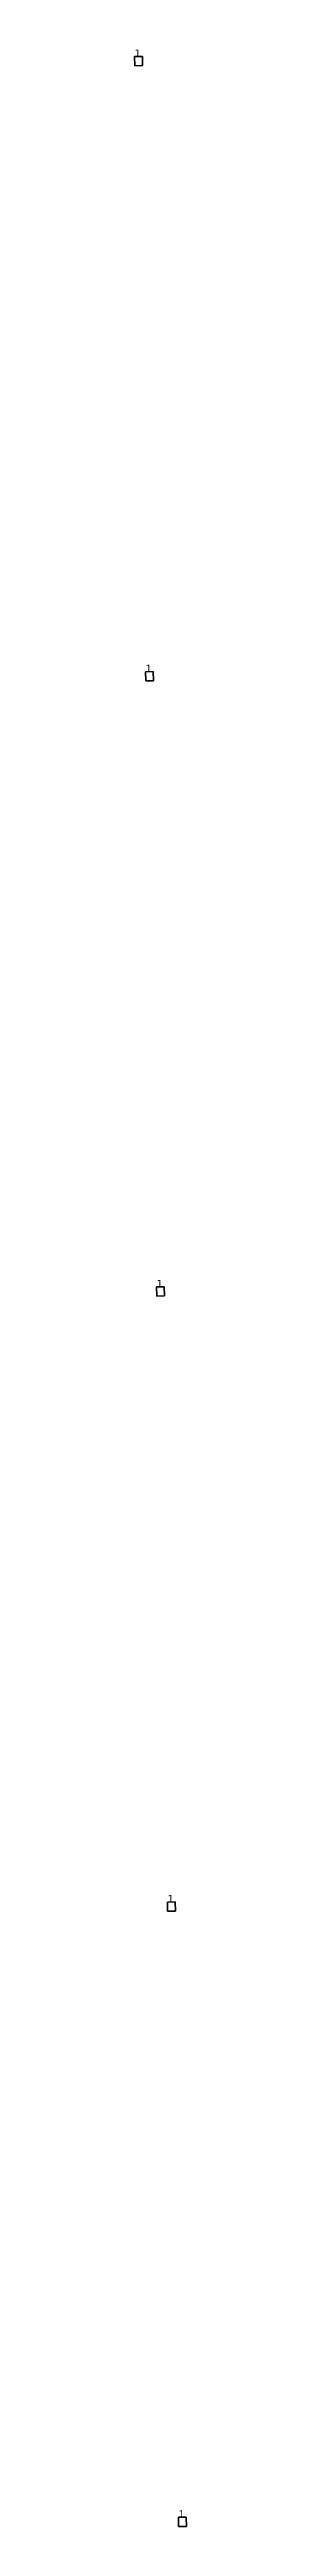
# Model space of a CAD drawing. Header units: inches. Extents: x -3 to 1235, y -1 to 963.
# Drawn here: x -1.4 to -0.1, y 23.8 to 87.4 of the extents above; entities that cross this region are included whole.
import ezdxf

# ---------------------------------------------------------------- set-up
doc = ezdxf.new("R2010")
doc.units = ezdxf.units.IN
doc.header["$MEASUREMENT"] = 0
doc.layers.add('DLX_TERR_LUM', color=7, linetype='Continuous', true_color=0x000000)
doc.layers.add('DLX_TERR_LUMKEY_IDX', color=7, linetype='Continuous', true_color=0x7f7f7f)
doc.styles.add('TableTextStyle', font='')
doc.styles.get('TableTextStyle').set_extended_font_data('VERDANA.TTF')

msp = doc.modelspace()

# ---------------------------------------------------------------- texts
at = {"layer": 'DLX_TERR_LUMKEY_IDX', "style": 'TableTextStyle'}
for p in [(-1.418, 87.256), (-1.136, 71.458), (-0.853, 55.66), (-0.57, 39.862), (-0.287, 24.064)]:
    msp.add_text('1', height=0.18, dxfattribs=at).set_placement(p)

# ---------------------------------------------------------------- linework, layer by layer
at = {"layer": 'DLX_TERR_LUM'}
for points in [[(-1.418, 87.256, 0), (-1.218, 87.259, 0)], [(-1.218, 87.259, 0), (-1.418, 87.256, 0)], [(-1.218, 87.259, 0), (-1.418, 87.256, 0)], [(-1.418, 87.256, 0), (-1.218, 87.259, 0)], [(-1.414, 87.021, 0), (-1.418, 87.256, 0)], [(-1.418, 87.256, 0), (-1.418, 87.256, 0)], [(-1.418, 87.256, 0), (-1.414, 87.021, 0)], [(-1.418, 87.256, 0), (-1.418, 87.256, 0)], [(-1.418, 87.256, 0), (-1.414, 87.021, 0)], [(-1.414, 87.021, 0), (-1.418, 87.256, 0)], [(-1.218, 87.259, 0), (-1.218, 87.259, 0)], [(-1.218, 87.259, 0), (-1.214, 87.024, 0)], [(-1.214, 87.024, 0), (-1.218, 87.259, 0)], [(-1.218, 87.259, 0), (-1.218, 87.259, 0)], [(-1.214, 87.024, 0), (-1.218, 87.259, 0)], [(-1.218, 87.259, 0), (-1.214, 87.024, 0)], [(-1.214, 87.024, 0), (-1.414, 87.021, 0)], [(-1.414, 87.021, 0), (-1.214, 87.024, 0)], [(-1.414, 87.021, 0), (-1.214, 87.024, 0)], [(-1.214, 87.024, 0), (-1.414, 87.021, 0)], [(-1.414, 87.021, 0), (-1.414, 87.021, 0)], [(-1.414, 87.021, 0), (-1.414, 87.021, 0)], [(-1.214, 87.024, 0), (-1.214, 87.024, 0)], [(-1.214, 87.024, 0), (-1.214, 87.024, 0)], [(-1.136, 71.458, 0), (-0.936, 71.461, 0)], [(-0.936, 71.461, 0), (-1.136, 71.458, 0)], [(-0.936, 71.461, 0), (-1.136, 71.458, 0)], [(-1.136, 71.458, 0), (-0.936, 71.461, 0)], [(-1.131, 71.223, 0), (-1.136, 71.458, 0)], [(-1.136, 71.458, 0), (-1.136, 71.458, 0)], [(-1.136, 71.458, 0), (-1.131, 71.223, 0)], [(-1.136, 71.458, 0), (-1.136, 71.458, 0)], [(-1.136, 71.458, 0), (-1.131, 71.223, 0)], [(-1.131, 71.223, 0), (-1.136, 71.458, 0)], [(-0.936, 71.461, 0), (-0.936, 71.461, 0)], [(-0.936, 71.461, 0), (-0.931, 71.226, 0)], [(-0.931, 71.226, 0), (-0.936, 71.461, 0)], [(-0.936, 71.461, 0), (-0.936, 71.461, 0)], [(-0.931, 71.226, 0), (-0.936, 71.461, 0)], [(-0.936, 71.461, 0), (-0.931, 71.226, 0)], [(-0.931, 71.226, 0), (-1.131, 71.223, 0)], [(-1.131, 71.223, 0), (-0.931, 71.226, 0)], [(-1.131, 71.223, 0), (-0.931, 71.226, 0)], [(-0.931, 71.226, 0), (-1.131, 71.223, 0)], [(-1.131, 71.223, 0), (-1.131, 71.223, 0)], [(-1.131, 71.223, 0), (-1.131, 71.223, 0)], [(-0.931, 71.226, 0), (-0.931, 71.226, 0)], [(-0.931, 71.226, 0), (-0.931, 71.226, 0)], [(-0.853, 55.66, 0), (-0.653, 55.663, 0)], [(-0.653, 55.663, 0), (-0.853, 55.66, 0)], [(-0.653, 55.663, 0), (-0.853, 55.66, 0)], [(-0.853, 55.66, 0), (-0.653, 55.663, 0)], [(-0.848, 55.425, 0), (-0.853, 55.66, 0)], [(-0.853, 55.66, 0), (-0.853, 55.66, 0)], [(-0.853, 55.66, 0), (-0.848, 55.425, 0)], [(-0.853, 55.66, 0), (-0.853, 55.66, 0)], [(-0.853, 55.66, 0), (-0.848, 55.425, 0)], [(-0.848, 55.425, 0), (-0.853, 55.66, 0)], [(-0.648, 55.428, 0), (-0.848, 55.425, 0)], [(-0.848, 55.425, 0), (-0.648, 55.428, 0)], [(-0.848, 55.425, 0), (-0.648, 55.428, 0)], [(-0.648, 55.428, 0), (-0.848, 55.425, 0)], [(-0.848, 55.425, 0), (-0.848, 55.425, 0)], [(-0.848, 55.425, 0), (-0.848, 55.425, 0)], [(-0.653, 55.663, 0), (-0.653, 55.663, 0)], [(-0.653, 55.663, 0), (-0.648, 55.428, 0)], [(-0.648, 55.428, 0), (-0.653, 55.663, 0)], [(-0.653, 55.663, 0), (-0.653, 55.663, 0)], [(-0.648, 55.428, 0), (-0.653, 55.663, 0)], [(-0.653, 55.663, 0), (-0.648, 55.428, 0)], [(-0.648, 55.428, 0), (-0.648, 55.428, 0)], [(-0.648, 55.428, 0), (-0.648, 55.428, 0)], [(-0.57, 39.862, 0), (-0.37, 39.865, 0)], [(-0.37, 39.865, 0), (-0.57, 39.862, 0)], [(-0.37, 39.865, 0), (-0.57, 39.862, 0)], [(-0.57, 39.862, 0), (-0.37, 39.865, 0)], [(-0.566, 39.627, 0), (-0.57, 39.862, 0)], [(-0.57, 39.862, 0), (-0.57, 39.862, 0)], [(-0.57, 39.862, 0), (-0.566, 39.627, 0)], [(-0.57, 39.862, 0), (-0.57, 39.862, 0)], [(-0.57, 39.862, 0), (-0.566, 39.627, 0)], [(-0.566, 39.627, 0), (-0.57, 39.862, 0)], [(-0.366, 39.63, 0), (-0.566, 39.627, 0)], [(-0.566, 39.627, 0), (-0.366, 39.63, 0)], [(-0.566, 39.627, 0), (-0.366, 39.63, 0)], [(-0.366, 39.63, 0), (-0.566, 39.627, 0)], [(-0.566, 39.627, 0), (-0.566, 39.627, 0)], [(-0.566, 39.627, 0), (-0.566, 39.627, 0)], [(-0.37, 39.865, 0), (-0.37, 39.865, 0)], [(-0.37, 39.865, 0), (-0.366, 39.63, 0)], [(-0.366, 39.63, 0), (-0.37, 39.865, 0)], [(-0.37, 39.865, 0), (-0.37, 39.865, 0)], [(-0.366, 39.63, 0), (-0.37, 39.865, 0)], [(-0.37, 39.865, 0), (-0.366, 39.63, 0)], [(-0.366, 39.63, 0), (-0.366, 39.63, 0)], [(-0.366, 39.63, 0), (-0.366, 39.63, 0)], [(-0.287, 24.064, 0), (-0.087, 24.067, 0)], [(-0.087, 24.067, 0), (-0.287, 24.064, 0)], [(-0.087, 24.067, 0), (-0.287, 24.064, 0)], [(-0.287, 24.064, 0), (-0.087, 24.067, 0)], [(-0.283, 23.829, 0), (-0.287, 24.064, 0)], [(-0.287, 24.064, 0), (-0.287, 24.064, 0)], [(-0.287, 24.064, 0), (-0.283, 23.829, 0)], [(-0.287, 24.064, 0), (-0.287, 24.064, 0)], [(-0.287, 24.064, 0), (-0.283, 23.829, 0)], [(-0.283, 23.829, 0), (-0.287, 24.064, 0)], [(-0.083, 23.832, 0), (-0.283, 23.829, 0)], [(-0.283, 23.829, 0), (-0.083, 23.832, 0)], [(-0.283, 23.829, 0), (-0.083, 23.832, 0)], [(-0.083, 23.832, 0), (-0.283, 23.829, 0)], [(-0.283, 23.829, 0), (-0.283, 23.829, 0)], [(-0.283, 23.829, 0), (-0.283, 23.829, 0)], [(-0.087, 24.067, 0), (-0.087, 24.067, 0)], [(-0.087, 24.067, 0), (-0.083, 23.832, 0)], [(-0.083, 23.832, 0), (-0.087, 24.067, 0)], [(-0.087, 24.067, 0), (-0.087, 24.067, 0)], [(-0.083, 23.832, 0), (-0.087, 24.067, 0)], [(-0.087, 24.067, 0), (-0.083, 23.832, 0)], [(-0.083, 23.832, 0), (-0.083, 23.832, 0)], [(-0.083, 23.832, 0), (-0.083, 23.832, 0)]]:
    msp.add_polyline3d(points, dxfattribs=at)

msp.set_redraw_order([(e.dxf.handle, doc.entitydb.next_handle()) for e in msp.query("TEXT MTEXT ATTDEF DIMENSION ARC_DIMENSION")])  # texts and dimensions are drawn at this point

doc.saveas('drawing.dxf')
